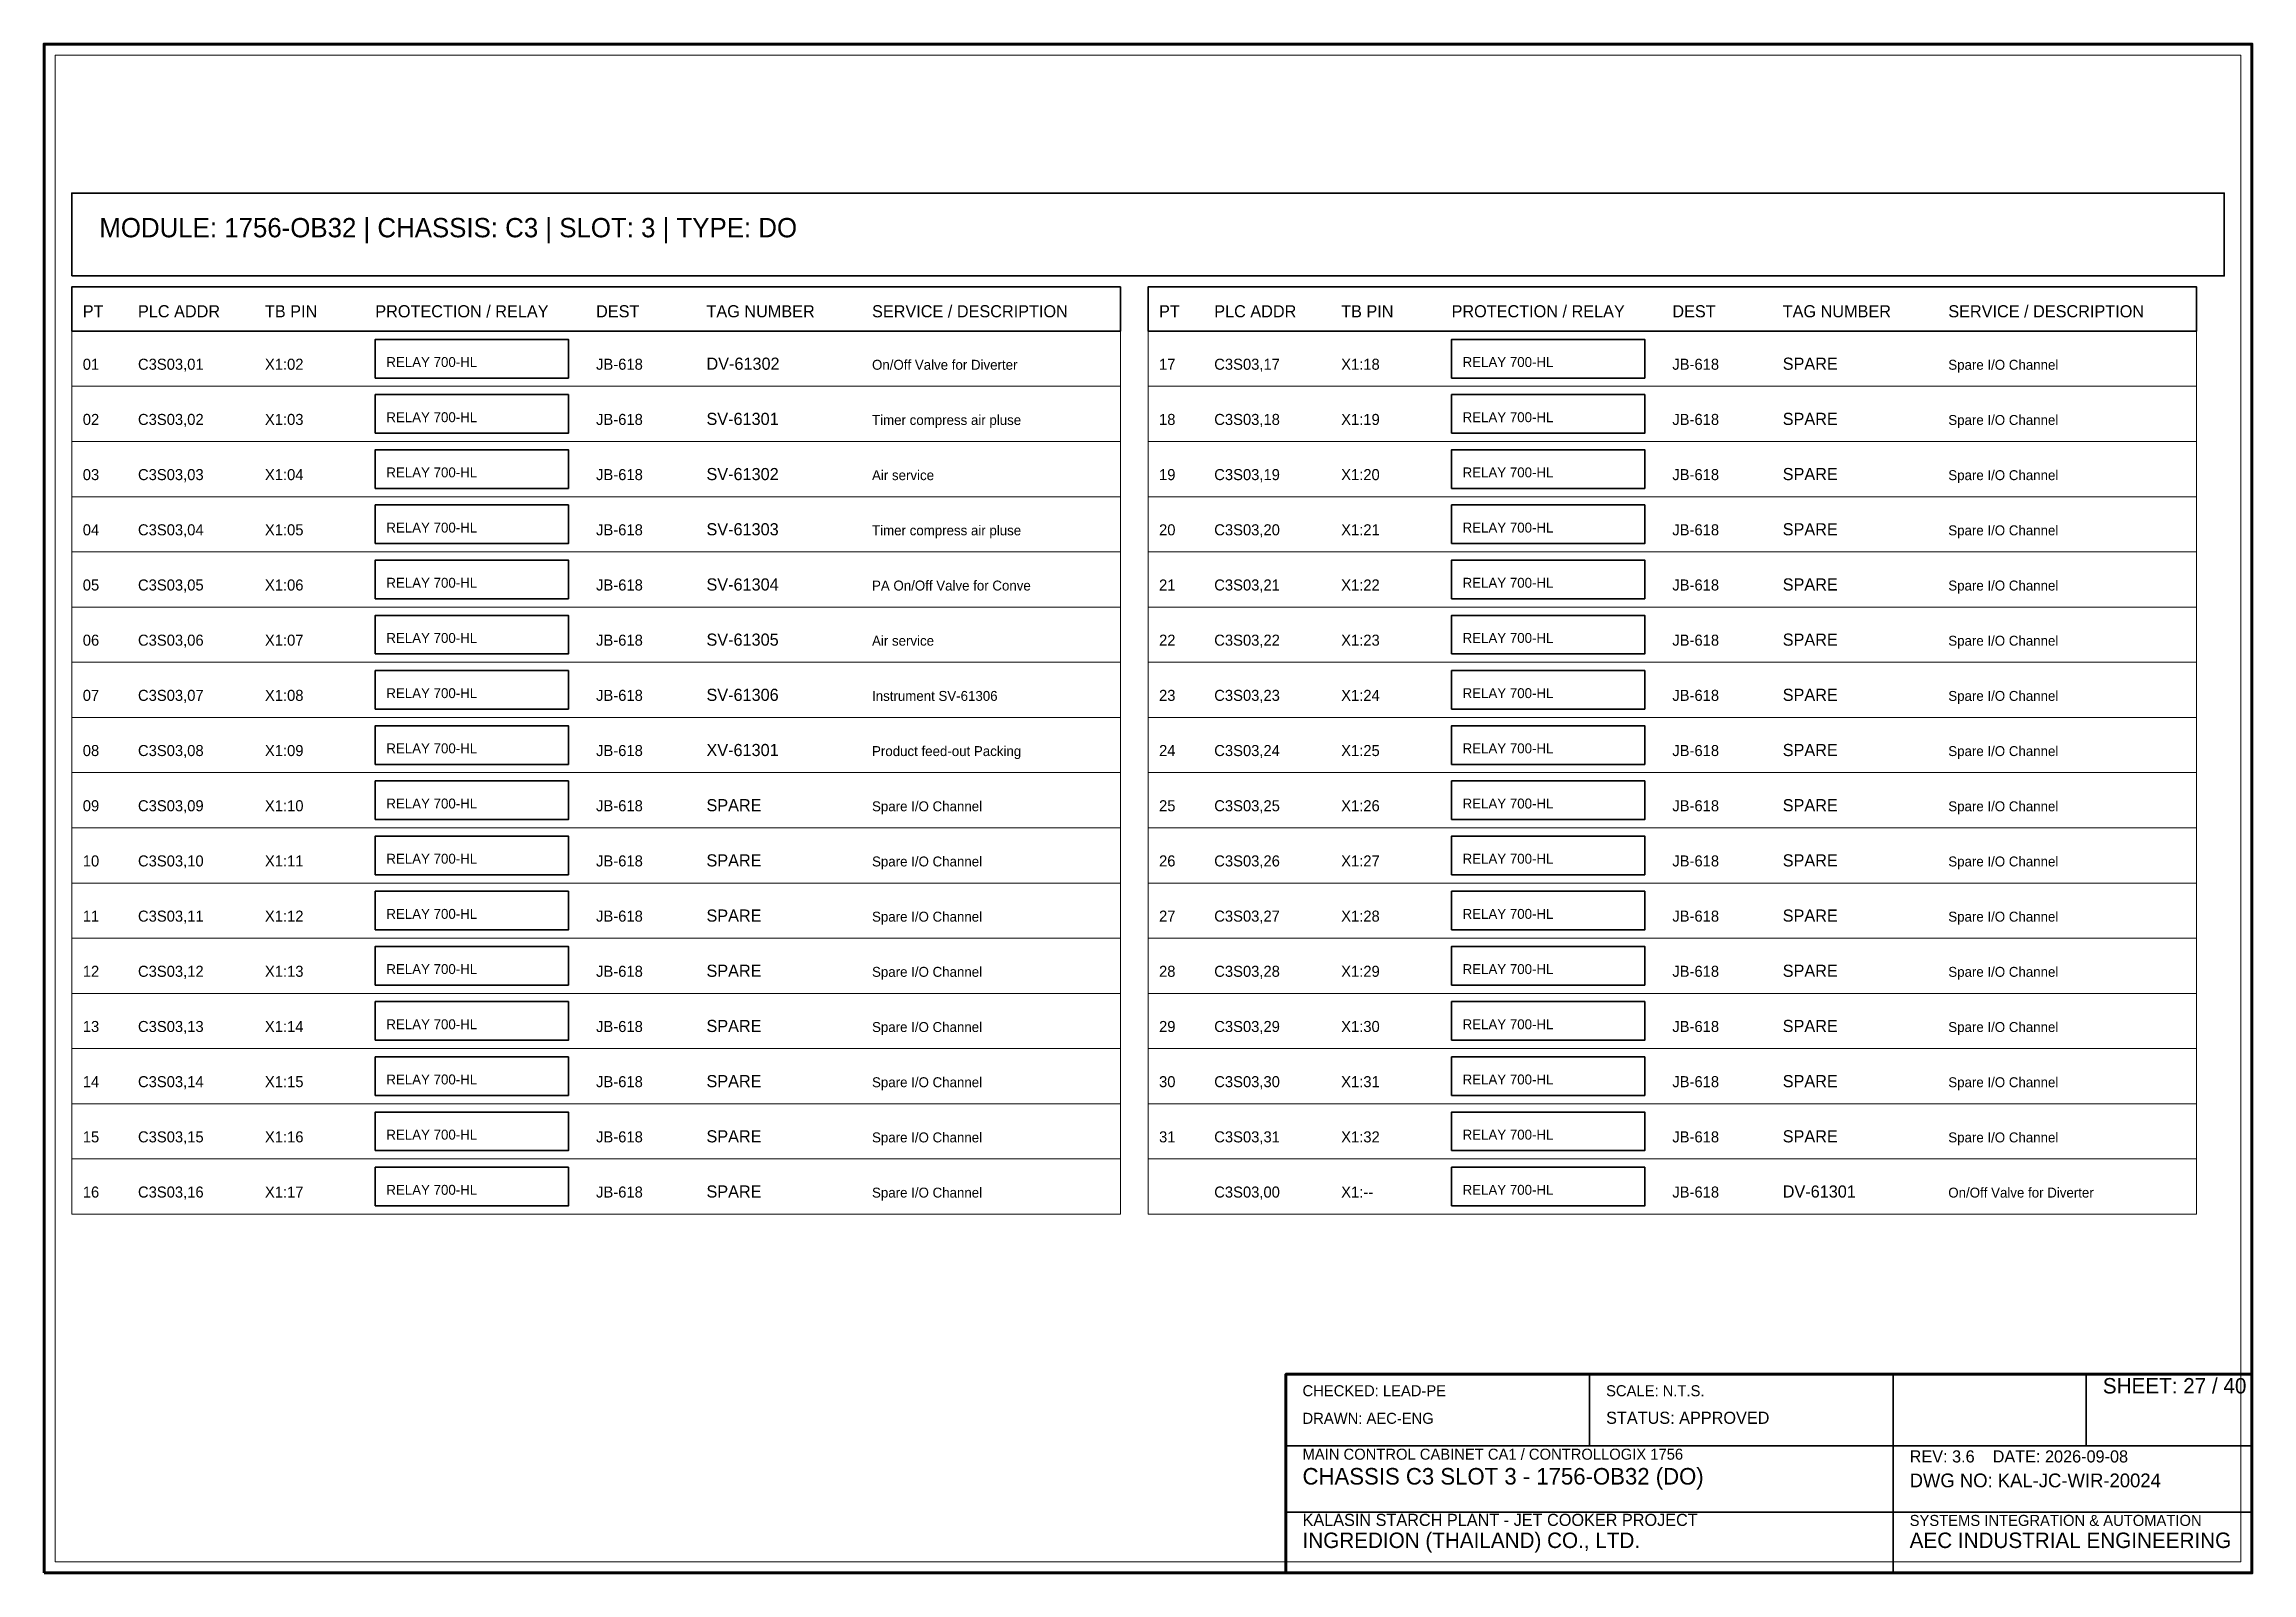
# Model space of a CAD drawing. Header units: millimetres. Extents: x 0 to 2200, y -2240 to 277.
# Drawn here: x 450 to 850, y -1600 to -1323 of the extents above; entities that cross this region are included whole.
import ezdxf

# ---------------------------------------------------------------- set-up
doc = ezdxf.new("R2010")
doc.units = ezdxf.units.MM
for name, color, linetype, lineweight in [('0_BORDER', 7, 'Continuous', 70), ('0_TITLE_BLOCK', 4, 'Continuous', 35), ('IE-CABLE', 6, 'Continuous', 25), ('IE-EQUIP', 2, 'Continuous', 35), ('NOTATIONS', 8, 'Continuous', 18), ('RELAYS', 30, 'Continuous', 35), ('TER', 3, 'Continuous', 35), ('TEXTS', 7, 'Continuous', 25)]:
    doc.layers.add(name, color=color, linetype=linetype, lineweight=lineweight)

msp = doc.modelspace()

# ---------------------------------------------------------------- texts
at = {"layer": '0_TITLE_BLOCK'}
for s, height, p in [('MODULE: 1756-OB32 | CHASSIS: C3 | SLOT: 3 | TYPE: DO', 3.5, (460, -1358)), ('PT', 2.2, (457, -1372.5)), ('PLC ADDR', 2.2, (467, -1372.5)), ('TB PIN', 2.2, (490, -1372.5)), ('PROTECTION / RELAY', 2.2, (510, -1372.5)), ('DEST', 2.2, (550, -1372.5)), ('TAG NUMBER', 2.2, (570, -1372.5)), ('SERVICE / DESCRIPTION', 2.2, (600, -1372.5)), ('PT', 2.2, (652, -1372.5)), ('PLC ADDR', 2.2, (662, -1372.5)), ('TB PIN', 2.2, (685, -1372.5)), ('PROTECTION / RELAY', 2.2, (705, -1372.5)), ('DEST', 2.2, (745, -1372.5)), ('TAG NUMBER', 2.2, (765, -1372.5)), ('SERVICE / DESCRIPTION', 2.2, (795, -1372.5)), ('SHEET: 27 / 40', 2.8, (823, -1567.5)), ('STATUS: APPROVED', 2.2, (733, -1573)), ('CHASSIS C3 SLOT 3 - 1756-OB32 (DO)', 3, (678, -1584)), ('INGREDION (THAILAND) CO., LTD.', 2.8, (678, -1595.5)), ('AEC INDUSTRIAL ENGINEERING', 2.8, (788, -1595.5))]:
    msp.add_text(s, height=height, dxfattribs=at).set_placement(p)
at = {"layer": 'IE-CABLE'}
for p in [(550, -1382), (745, -1382), (550, -1392), (745, -1392), (550, -1402), (745, -1402), (550, -1412), (745, -1412), (550, -1422), (745, -1422), (550, -1432), (745, -1432), (550, -1442), (745, -1442), (550, -1452), (745, -1452), (550, -1462), (745, -1462), (550, -1472), (745, -1472), (550, -1482), (745, -1482), (550, -1492), (745, -1492), (550, -1502), (745, -1502), (550, -1512), (745, -1512), (550, -1522), (745, -1522), (550, -1532), (745, -1532)]:
    msp.add_text('JB-618', height=2, dxfattribs=at).set_placement(p)
at = {"layer": 'RELAYS'}
for p in [(512, -1381.5), (707, -1381.5), (512, -1391.5), (707, -1391.5), (512, -1401.5), (707, -1401.5), (512, -1411.5), (707, -1411.5), (512, -1421.5), (707, -1421.5), (512, -1431.5), (707, -1431.5), (512, -1441.5), (707, -1441.5), (512, -1451.5), (707, -1451.5), (512, -1461.5), (707, -1461.5), (512, -1471.5), (707, -1471.5), (512, -1481.5), (707, -1481.5), (512, -1491.5), (707, -1491.5), (512, -1501.5), (707, -1501.5), (512, -1511.5), (707, -1511.5), (512, -1521.5), (707, -1521.5), (512, -1531.5), (707, -1531.5)]:
    msp.add_text('RELAY 700-HL', height=1.8, dxfattribs=at).set_placement(p)
at = {"layer": 'TER'}
for s, p in [('X1:02', (490, -1382)), ('X1:18', (685, -1382)), ('X1:03', (490, -1392)), ('X1:19', (685, -1392)), ('X1:04', (490, -1402)), ('X1:20', (685, -1402)), ('X1:05', (490, -1412)), ('X1:21', (685, -1412)), ('X1:06', (490, -1422)), ('X1:22', (685, -1422)), ('X1:07', (490, -1432)), ('X1:23', (685, -1432)), ('X1:08', (490, -1442)), ('X1:24', (685, -1442)), ('X1:09', (490, -1452)), ('X1:25', (685, -1452)), ('X1:10', (490, -1462)), ('X1:26', (685, -1462)), ('X1:11', (490, -1472)), ('X1:27', (685, -1472)), ('X1:12', (490, -1482)), ('X1:28', (685, -1482)), ('X1:13', (490, -1492)), ('X1:29', (685, -1492)), ('X1:14', (490, -1502)), ('X1:30', (685, -1502)), ('X1:15', (490, -1512)), ('X1:31', (685, -1512)), ('X1:16', (490, -1522)), ('X1:32', (685, -1522)), ('X1:17', (490, -1532)), ('X1:--', (685, -1532))]:
    msp.add_text(s, height=2, dxfattribs=at).set_placement(p)
at = {"layer": 'TEXTS'}
for s, height, p in [('01', 2, (457, -1382)), ('C3S03,01', 2, (467, -1382)), ('DV-61302', 2.2, (570, -1382)), ('17', 2, (652, -1382)), ('C3S03,17', 2, (662, -1382)), ('SPARE', 2.2, (765, -1382)), ('On/Off Valve for Diverter', 1.8, (600, -1382)), ('Spare I/O Channel', 1.8, (795, -1382)), ('02', 2, (457, -1392)), ('C3S03,02', 2, (467, -1392)), ('SV-61301', 2.2, (570, -1392)), ('Timer compress air pluse ', 1.8, (600, -1392)), ('18', 2, (652, -1392)), ('C3S03,18', 2, (662, -1392)), ('SPARE', 2.2, (765, -1392)), ('Spare I/O Channel', 1.8, (795, -1392)), ('03', 2, (457, -1402)), ('C3S03,03', 2, (467, -1402)), ('SV-61302', 2.2, (570, -1402)), ('19', 2, (652, -1402)), ('C3S03,19', 2, (662, -1402)), ('SPARE', 2.2, (765, -1402)), ('Air service', 1.8, (600, -1402)), ('Spare I/O Channel', 1.8, (795, -1402)), ('04', 2, (457, -1412)), ('C3S03,04', 2, (467, -1412)), ('SV-61303', 2.2, (570, -1412)), ('Timer compress air pluse ', 1.8, (600, -1412)), ('20', 2, (652, -1412)), ('C3S03,20', 2, (662, -1412)), ('SPARE', 2.2, (765, -1412)), ('Spare I/O Channel', 1.8, (795, -1412)), ('05', 2, (457, -1422)), ('C3S03,05', 2, (467, -1422)), ('SV-61304', 2.2, (570, -1422)), ('21', 2, (652, -1422)), ('C3S03,21', 2, (662, -1422)), ('SPARE', 2.2, (765, -1422)), ('PA On/Off Valve for Conve', 1.8, (600, -1422)), ('Spare I/O Channel', 1.8, (795, -1422)), ('06', 2, (457, -1432)), ('C3S03,06', 2, (467, -1432)), ('SV-61305', 2.2, (570, -1432)), ('Air service', 1.8, (600, -1432)), ('22', 2, (652, -1432)), ('C3S03,22', 2, (662, -1432)), ('SPARE', 2.2, (765, -1432)), ('Spare I/O Channel', 1.8, (795, -1432)), ('07', 2, (457, -1442)), ('C3S03,07', 2, (467, -1442)), ('SV-61306', 2.2, (570, -1442)), ('23', 2, (652, -1442)), ('C3S03,23', 2, (662, -1442)), ('SPARE', 2.2, (765, -1442)), ('Instrument SV-61306', 1.8, (600, -1442)), ('Spare I/O Channel', 1.8, (795, -1442)), ('08', 2, (457, -1452)), ('C3S03,08', 2, (467, -1452)), ('XV-61301', 2.2, (570, -1452)), ('Product feed-out Packing ', 1.8, (600, -1452)), ('24', 2, (652, -1452)), ('C3S03,24', 2, (662, -1452)), ('SPARE', 2.2, (765, -1452)), ('Spare I/O Channel', 1.8, (795, -1452)), ('09', 2, (457, -1462)), ('C3S03,09', 2, (467, -1462)), ('SPARE', 2.2, (570, -1462)), ('25', 2, (652, -1462)), ('C3S03,25', 2, (662, -1462)), ('SPARE', 2.2, (765, -1462)), ('Spare I/O Channel', 1.8, (600, -1462)), ('Spare I/O Channel', 1.8, (795, -1462)), ('10', 2, (457, -1472)), ('C3S03,10', 2, (467, -1472)), ('SPARE', 2.2, (570, -1472)), ('Spare I/O Channel', 1.8, (600, -1472)), ('26', 2, (652, -1472)), ('C3S03,26', 2, (662, -1472)), ('SPARE', 2.2, (765, -1472)), ('Spare I/O Channel', 1.8, (795, -1472)), ('11', 2, (457, -1482)), ('C3S03,11', 2, (467, -1482)), ('SPARE', 2.2, (570, -1482)), ('27', 2, (652, -1482)), ('C3S03,27', 2, (662, -1482)), ('SPARE', 2.2, (765, -1482)), ('Spare I/O Channel', 1.8, (600, -1482)), ('Spare I/O Channel', 1.8, (795, -1482)), ('12', 2, (457, -1492)), ('C3S03,12', 2, (467, -1492)), ('SPARE', 2.2, (570, -1492)), ('Spare I/O Channel', 1.8, (600, -1492)), ('28', 2, (652, -1492)), ('C3S03,28', 2, (662, -1492)), ('SPARE', 2.2, (765, -1492)), ('Spare I/O Channel', 1.8, (795, -1492)), ('13', 2, (457, -1502)), ('C3S03,13', 2, (467, -1502)), ('SPARE', 2.2, (570, -1502)), ('29', 2, (652, -1502)), ('C3S03,29', 2, (662, -1502)), ('SPARE', 2.2, (765, -1502)), ('Spare I/O Channel', 1.8, (600, -1502)), ('Spare I/O Channel', 1.8, (795, -1502)), ('14', 2, (457, -1512)), ('C3S03,14', 2, (467, -1512)), ('SPARE', 2.2, (570, -1512)), ('Spare I/O Channel', 1.8, (600, -1512)), ('30', 2, (652, -1512)), ('C3S03,30', 2, (662, -1512)), ('SPARE', 2.2, (765, -1512)), ('Spare I/O Channel', 1.8, (795, -1512)), ('15', 2, (457, -1522)), ('C3S03,15', 2, (467, -1522)), ('SPARE', 2.2, (570, -1522)), ('31', 2, (652, -1522)), ('C3S03,31', 2, (662, -1522)), ('SPARE', 2.2, (765, -1522)), ('Spare I/O Channel', 1.8, (600, -1522)), ('Spare I/O Channel', 1.8, (795, -1522)), ('16', 2, (457, -1532)), ('C3S03,16', 2, (467, -1532)), ('SPARE', 2.2, (570, -1532)), ('Spare I/O Channel', 1.8, (600, -1532)), ('C3S03,00', 2, (662, -1532)), ('DV-61301', 2.2, (765, -1532)), ('On/Off Valve for Diverter', 1.8, (795, -1532)), ('CHECKED: LEAD-PE', 2, (678, -1568)), ('SCALE: N.T.S.', 2, (733, -1568)), ('DRAWN: AEC-ENG', 2, (678, -1573)), ('MAIN CONTROL CABINET CA1 / CONTROLLOGIX 1756', 2, (678, -1579.5)), ('REV: 3.6    DATE: 2026-09-08', 2.2, (788, -1580)), ('DWG NO: KAL-JC-WIR-20024', 2.5, (788, -1584.5)), ('KALASIN STARCH PLANT - JET COOKER PROJECT', 2.2, (678, -1591.5)), ('SYSTEMS INTEGRATION & AUTOMATION', 2, (788, -1591.5))]:
    msp.add_text(s, height=height, dxfattribs=at).set_placement(p)

# ---------------------------------------------------------------- linework, layer by layer
at = {"layer": '0_BORDER'}
for points in [[(450, -1600), (850, -1600), (850, -1323), (450, -1323)], [(675, -1600), (850, -1600), (850, -1564), (675, -1564)]]:
    msp.add_lwpolyline(points, close=True, dxfattribs=at)
at = {"layer": '0_TITLE_BLOCK'}
for p, q in [((730, -1577), (730, -1564)), ((785, -1577), (785, -1564)), ((820, -1577), (820, -1564)), ((675, -1577), (850, -1577)), ((785, -1600), (785, -1577)), ((675, -1589), (850, -1589))]:
    msp.add_line(p, q, dxfattribs=at)
for points in [[(455, -1375), (645, -1375), (645, -1367), (455, -1367)], [(650, -1375), (840, -1375), (840, -1367), (650, -1367)]]:
    msp.add_lwpolyline(points, close=True, dxfattribs=at)
at = {"layer": 'IE-EQUIP'}
msp.add_lwpolyline([(455, -1365), (845, -1365), (845, -1350), (455, -1350)], close=True, dxfattribs=at)
at = {"layer": 'NOTATIONS'}
for points in [[(452, -1598), (848, -1598), (848, -1325), (452, -1325)], [(455, -1385), (645, -1385), (645, -1375), (455, -1375)], [(650, -1385), (840, -1385), (840, -1375), (650, -1375)], [(455, -1395), (645, -1395), (645, -1385), (455, -1385)], [(650, -1395), (840, -1395), (840, -1385), (650, -1385)], [(455, -1405), (645, -1405), (645, -1395), (455, -1395)], [(650, -1405), (840, -1405), (840, -1395), (650, -1395)], [(455, -1415), (645, -1415), (645, -1405), (455, -1405)], [(650, -1415), (840, -1415), (840, -1405), (650, -1405)], [(455, -1425), (645, -1425), (645, -1415), (455, -1415)], [(650, -1425), (840, -1425), (840, -1415), (650, -1415)], [(455, -1435), (645, -1435), (645, -1425), (455, -1425)], [(650, -1435), (840, -1435), (840, -1425), (650, -1425)], [(455, -1445), (645, -1445), (645, -1435), (455, -1435)], [(650, -1445), (840, -1445), (840, -1435), (650, -1435)], [(455, -1455), (645, -1455), (645, -1445), (455, -1445)], [(650, -1455), (840, -1455), (840, -1445), (650, -1445)], [(455, -1465), (645, -1465), (645, -1455), (455, -1455)], [(650, -1465), (840, -1465), (840, -1455), (650, -1455)], [(455, -1475), (645, -1475), (645, -1465), (455, -1465)], [(650, -1475), (840, -1475), (840, -1465), (650, -1465)], [(455, -1485), (645, -1485), (645, -1475), (455, -1475)], [(650, -1485), (840, -1485), (840, -1475), (650, -1475)], [(455, -1495), (645, -1495), (645, -1485), (455, -1485)], [(650, -1495), (840, -1495), (840, -1485), (650, -1485)], [(455, -1505), (645, -1505), (645, -1495), (455, -1495)], [(650, -1505), (840, -1505), (840, -1495), (650, -1495)], [(455, -1515), (645, -1515), (645, -1505), (455, -1505)], [(650, -1515), (840, -1515), (840, -1505), (650, -1505)], [(455, -1525), (645, -1525), (645, -1515), (455, -1515)], [(650, -1525), (840, -1525), (840, -1515), (650, -1515)], [(455, -1535), (645, -1535), (645, -1525), (455, -1525)], [(650, -1535), (840, -1535), (840, -1525), (650, -1525)]]:
    msp.add_lwpolyline(points, close=True, dxfattribs=at)
at = {"layer": 'RELAYS'}
for points in [[(510, -1383.5), (545, -1383.5), (545, -1376.5), (510, -1376.5)], [(705, -1383.5), (740, -1383.5), (740, -1376.5), (705, -1376.5)], [(510, -1393.5), (545, -1393.5), (545, -1386.5), (510, -1386.5)], [(705, -1393.5), (740, -1393.5), (740, -1386.5), (705, -1386.5)], [(510, -1403.5), (545, -1403.5), (545, -1396.5), (510, -1396.5)], [(705, -1403.5), (740, -1403.5), (740, -1396.5), (705, -1396.5)], [(510, -1413.5), (545, -1413.5), (545, -1406.5), (510, -1406.5)], [(705, -1413.5), (740, -1413.5), (740, -1406.5), (705, -1406.5)], [(510, -1423.5), (545, -1423.5), (545, -1416.5), (510, -1416.5)], [(705, -1423.5), (740, -1423.5), (740, -1416.5), (705, -1416.5)], [(510, -1433.5), (545, -1433.5), (545, -1426.5), (510, -1426.5)], [(705, -1433.5), (740, -1433.5), (740, -1426.5), (705, -1426.5)], [(510, -1443.5), (545, -1443.5), (545, -1436.5), (510, -1436.5)], [(705, -1443.5), (740, -1443.5), (740, -1436.5), (705, -1436.5)], [(510, -1453.5), (545, -1453.5), (545, -1446.5), (510, -1446.5)], [(705, -1453.5), (740, -1453.5), (740, -1446.5), (705, -1446.5)], [(510, -1463.5), (545, -1463.5), (545, -1456.5), (510, -1456.5)], [(705, -1463.5), (740, -1463.5), (740, -1456.5), (705, -1456.5)], [(510, -1473.5), (545, -1473.5), (545, -1466.5), (510, -1466.5)], [(705, -1473.5), (740, -1473.5), (740, -1466.5), (705, -1466.5)], [(510, -1483.5), (545, -1483.5), (545, -1476.5), (510, -1476.5)], [(705, -1483.5), (740, -1483.5), (740, -1476.5), (705, -1476.5)], [(510, -1493.5), (545, -1493.5), (545, -1486.5), (510, -1486.5)], [(705, -1493.5), (740, -1493.5), (740, -1486.5), (705, -1486.5)], [(510, -1503.5), (545, -1503.5), (545, -1496.5), (510, -1496.5)], [(705, -1503.5), (740, -1503.5), (740, -1496.5), (705, -1496.5)], [(510, -1513.5), (545, -1513.5), (545, -1506.5), (510, -1506.5)], [(705, -1513.5), (740, -1513.5), (740, -1506.5), (705, -1506.5)], [(510, -1523.5), (545, -1523.5), (545, -1516.5), (510, -1516.5)], [(705, -1523.5), (740, -1523.5), (740, -1516.5), (705, -1516.5)], [(510, -1533.5), (545, -1533.5), (545, -1526.5), (510, -1526.5)], [(705, -1533.5), (740, -1533.5), (740, -1526.5), (705, -1526.5)]]:
    msp.add_lwpolyline(points, close=True, dxfattribs=at)

msp.set_redraw_order([(e.dxf.handle, doc.entitydb.next_handle()) for e in msp.query("TEXT MTEXT ATTDEF DIMENSION ARC_DIMENSION")])  # texts and dimensions are drawn at this point

doc.saveas('drawing.dxf')
